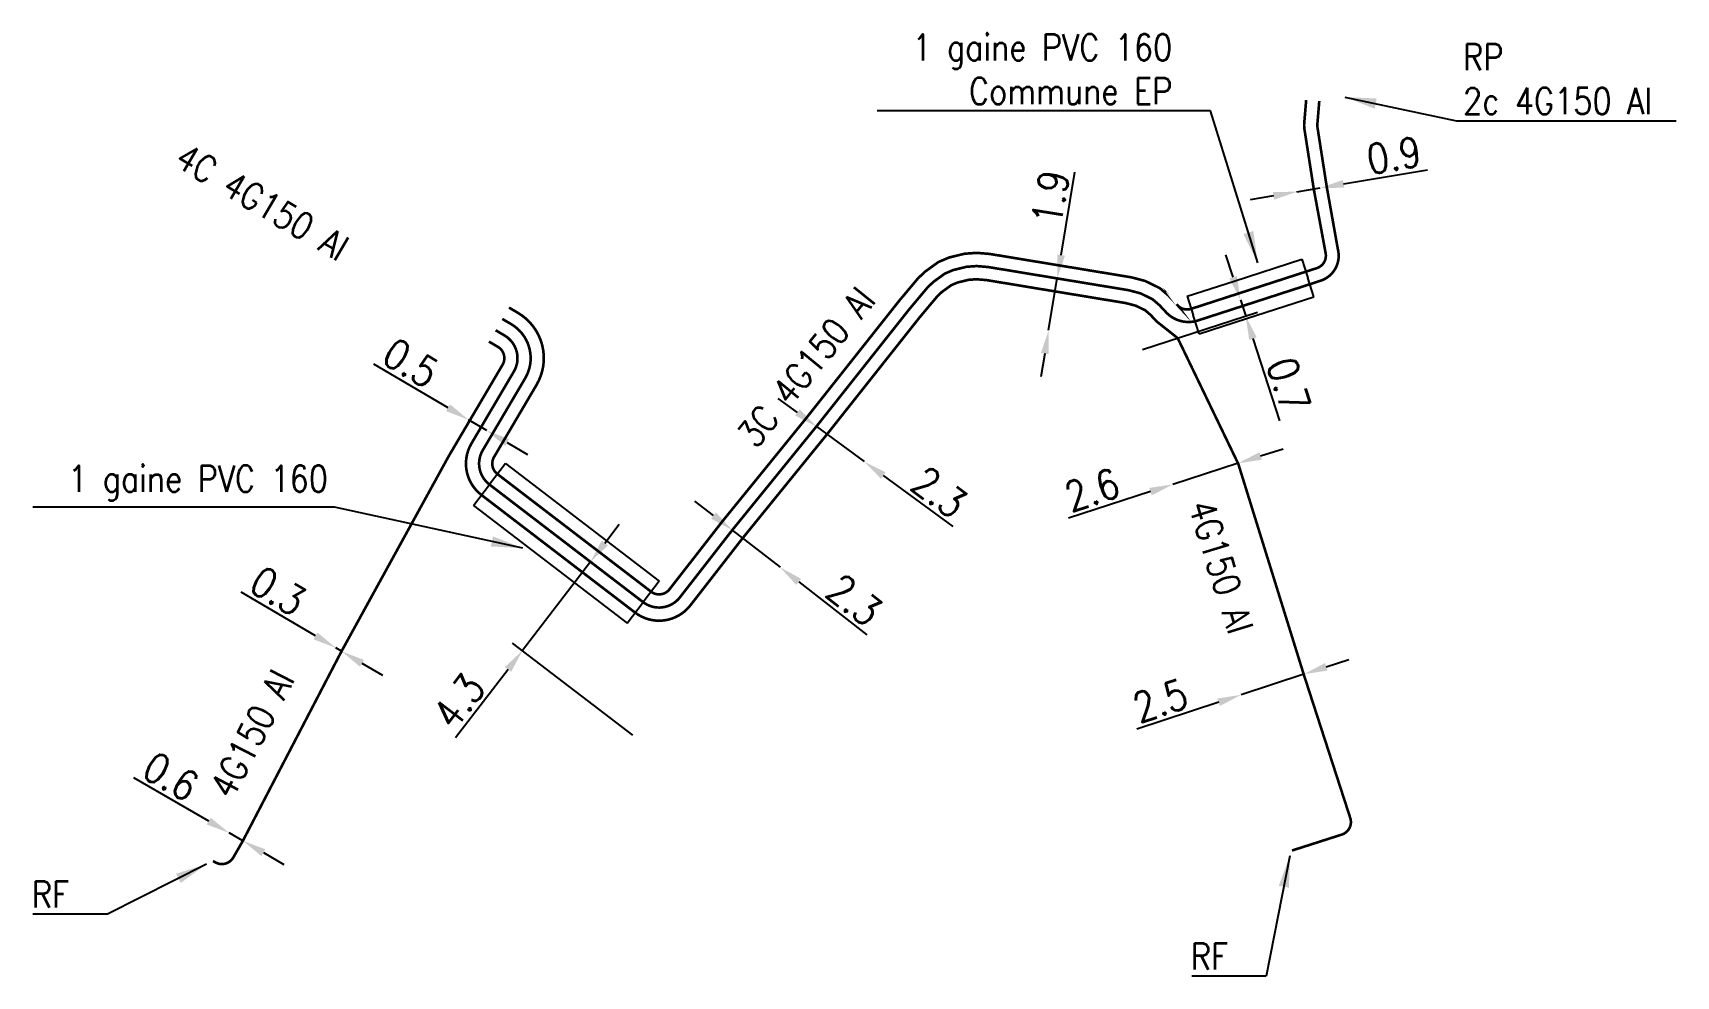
# Model space of a CAD drawing. Header units: millimetres. Extents: x 184994 to 186004, y 128000 to 129009.
# Drawn here: x 185836.8 to 185899.2, y 128893.2 to 128929.1 of the extents above; entities that cross this region are included whole.
import ezdxf

# ---------------------------------------------------------------- set-up
doc = ezdxf.new("R2010")
doc.units = ezdxf.units.MM
doc.header["$PDMODE"] = 34
doc.linetypes.add('B_ST_Al', pattern=[2000, 1000, 1000])
doc.layers.get('Defpoints').update_dxf_attribs({"linetype": 'CONTINUOUS'})
doc.layers.add('B_100', color=3, linetype='CONTINUOUS')
doc.layers.add('B_400', color=7, linetype='CONTINUOUS')
doc.styles.get("Standard").update_dxf_attribs({"font": 'romans.shx', "width": 0.85})
doc.dimstyles.get("Standard").update_dxf_attribs({"dimtxt": 1.5, "dimasz": 1.2, "dimexe": 0.625, "dimexo": 0.625, "dimgap": 0.25, "dimtad": 1, "dimdec": 1, "dimzin": 0, "dimdsep": 46, "dimtxsty": 'Standard', "dimcen": -0.5, "dimadec": 0, "dimazin": 0, "dimtfac": 1, "dimtdec": 1, "dimtmove": 0, "dimatfit": 3, "dimfxl": 0, "dimtolj": 1, "dimtzin": 0, "dimarcsym": 0})

msp = doc.modelspace()

# ---------------------------------------------------------------- texts
at = {"layer": 'B_100', "linetype": 'B_ST_Al', "width": 0.85}
for s, rotation, p in [('4C 4G150 Al', 329.5025785664666, (185842.1220731011, 128924.0759746408)), ('3C 4G150 Al', 50.91847978368404, (185864.2670897217, 128913.2509521797)), ('4G150 Al', 287.2669656611205, (185880.6863119985, 128911.1331391548)), ('4G150 Al', 62.50881003059209, (185844.3646150418, 128899.9219583259))]:
    msp.add_text(s, height=1, rotation=rotation, dxfattribs=at).set_placement(p)
at = {"layer": 'B_100', "linetype": 'Continuous', "char_height": 1}
for s, insert, attachment_point in [('RP\\P2c 4G150 Al', (185891.1309578925, 128927.3315000002), 4), ('RF', (185838.1796951207, 128896.3524460326), 6), ('RF', (185882.2071469421, 128893.9962657707), 6)]:
    msp.add_mtext(s, dxfattribs=dict(at, insert=insert, attachment_point=attachment_point))
at = {"layer": 'B_400', "char_height": 1, "attachment_point": 6}
for s, insert in [('1 gaine PVC 160\\PCommune EP ', (185880.0832155059, 128927.7061416332)), ('1 gaine PVC 160 ', (185848.0102955838, 128911.9787406101))]:
    msp.add_mtext(s, dxfattribs=dict(at, insert=insert))

# ---------------------------------------------------------------- blocks, each defined once
blk = doc.blocks.new('*D746')
at = {"layer": 'B_100', "color": 0, "linetype": 'Continuous', "lineweight": -2, "transparency": 16777216}
for p, q in [((185847.5338944708, 128906.1742149317), (185844.7090496732, 128907.8383310579)), ((185848.5247441711, 128905.5905053536), (185848.3093420623, 128905.7173987402)), ((185849.3001917626, 128905.1336891621), (185850.0756393541, 128904.6768729706))]:
    blk.add_line(p, q, dxfattribs=at)
at = {"layer": 'B_100', "color": 0, "linetype": 'Continuous', "transparency": 16777216}
for points in [[(185847.6100305027, 128906.3034561969), (185847.4577584389, 128906.0449736665), (185848.3093420623, 128905.7173987402)], [(185849.3763277945, 128905.2629304274), (185849.2240557307, 128905.0044478969), (185848.5247441711, 128905.5905053536)]]:
    blk.add_solid(points, dxfattribs=at)
at = {"layer": 'Defpoints', "color": 0, "linetype": 'Continuous', "transparency": 16777216}
for p in [(185848.3093420623, 128905.7173987402), (185848.3093420623, 128905.7173987402), (185848.5247441711, 128905.5905053536)]:
    blk.add_point(p, dxfattribs=at)
at = {"layer": 'B_100', "color": 0, "linetype": 'Continuous', "transparency": 16777216, "insert": (185846.1144284359, 128907.8808874168), "char_height": 1.125, "attachment_point": 5, "rotation": 329.49766039631413}
blk.add_mtext('\\A1;0.3', dxfattribs=at)
blk = doc.blocks.new('*D747')
at = {"layer": 'B_100', "color": 0, "linetype": 'Continuous', "lineweight": -2, "transparency": 16777216}
for p, q in [((185843.4771441678, 128899.1369392408), (185840.637141097, 128900.7750519263)), ((185844.7764919779, 128898.3874759206), (185844.2567528539, 128898.6872612487)), ((185845.556100664, 128897.9377979285), (185846.3357093501, 128897.4881199364))]:
    blk.add_line(p, q, dxfattribs=at)
at = {"layer": 'B_100', "color": 0, "linetype": 'Continuous', "transparency": 16777216}
for points in [[(185843.5520904998, 128899.2668740218), (185843.4021978358, 128899.0070044598), (185844.2567528539, 128898.6872612487)], [(185845.631046996, 128898.0677327095), (185845.481154332, 128897.8078631475), (185844.7764919779, 128898.3874759206)]]:
    blk.add_solid(points, dxfattribs=at)
at = {"layer": 'Defpoints', "color": 0, "linetype": 'Continuous', "transparency": 16777216}
for p in [(185844.2567528539, 128898.6872612487), (185844.2567528539, 128898.6872612487), (185844.7764919779, 128898.3874759206)]:
    blk.add_point(p, dxfattribs=at)
at = {"layer": 'B_100', "color": 0, "linetype": 'Continuous', "transparency": 16777216, "insert": (185842.0420699495, 128900.8305084847), "char_height": 1.125, "attachment_point": 5, "rotation": 330.02366814608496}
blk.add_mtext('\\A1;0.6', dxfattribs=at)
blk = doc.blocks.new('*D748')
at = {"layer": 'B_100', "color": 0, "linetype": 'Continuous', "lineweight": -2, "transparency": 16777216}
for p, q in [((185858.5267281477, 128909.7037687175), (185859.0737964626, 128910.4184128659)), ((185857.9796598328, 128908.9891245691), (185855.3962816792, 128905.6144160905)), ((185859.590189506, 128902.403931414), (185855.0240711853, 128905.8993475045)), ((185854.8492133644, 128904.8997719421), (185852.8563216458, 128902.2964254015))]:
    blk.add_line(p, q, dxfattribs=at)
at = {"layer": 'B_100', "color": 0, "linetype": 'Continuous', "transparency": 16777216}
for points in [[(185858.4076207897, 128909.79494677), (185858.6458355058, 128909.612590665), (185857.9796598328, 128908.9891245691)], [(185854.7301060063, 128904.9909499946), (185854.9683207224, 128904.8085938896), (185855.3962816792, 128905.6144160905)]]:
    blk.add_solid(points, dxfattribs=at)
at = {"layer": 'Defpoints', "color": 0, "linetype": 'Continuous', "transparency": 16777216}
for p in [(185857.9796598328, 128908.9891245691), (185855.3962816792, 128905.6144160905), (185859.9624, 128902.119)]:
    blk.add_point(p, dxfattribs=at)
at = {"layer": 'B_100', "color": 0, "linetype": 'Continuous', "transparency": 16777216, "insert": (185852.9836965573, 128903.69666686), "char_height": 1.125, "attachment_point": 5, "rotation": 52.56552843553924}
blk.add_mtext('\\A1;4.3', dxfattribs=at)
blk = doc.blocks.new('*D749')
at = {"layer": 'B_100', "color": 0, "linetype": 'Continuous', "lineweight": -2, "transparency": 16777216}
for p, q in [((185862.6573522384, 128910.7465618397), (185861.9470559929, 128911.2992636071)), ((185863.3676484838, 128910.1938600723), (185865.18285, 128908.7814)), ((185865.8931462454, 128908.2286982326), (185868.4806539967, 128906.2152846513))]:
    blk.add_line(p, q, dxfattribs=at)
at = {"layer": 'B_100', "color": 0, "linetype": 'Continuous', "transparency": 16777216}
for points in [[(185862.7494691996, 128910.8649445473), (185862.5652352771, 128910.6281791321), (185863.3676484838, 128910.1938600723)], [(185865.9852632066, 128908.3470809402), (185865.8010292842, 128908.110315525), (185865.18285, 128908.7814)]]:
    blk.add_solid(points, dxfattribs=at)
at = {"layer": 'Defpoints', "color": 0, "linetype": 'Continuous', "transparency": 16777216}
for p in [(185863.3676484838, 128910.1938600723), (185865.18285, 128908.7814), (185865.18285, 128908.7814)]:
    blk.add_point(p, dxfattribs=at)
at = {"layer": 'B_100', "color": 0, "linetype": 'Continuous', "transparency": 16777216, "insert": (185868.00263305, 128907.5375540961), "char_height": 1.125, "attachment_point": 5, "rotation": 322.11249703346874}
blk.add_mtext('\\A1;2.3', dxfattribs=at)
blk = doc.blocks.new('*D750')
at = {"layer": 'B_100', "color": 0, "linetype": 'Continuous', "lineweight": -2, "transparency": 16777216}
for p, q in [((185865.8421660697, 128914.6667207086), (185865.1170992325, 128915.1998980539)), ((185866.5672329069, 128914.1335433633), (185868.3799, 128912.8006)), ((185869.1049668372, 128912.2674226547), (185871.7462817443, 128910.3251337539))]:
    blk.add_line(p, q, dxfattribs=at)
at = {"layer": 'B_100', "color": 0, "linetype": 'Continuous', "transparency": 16777216}
for points in [[(185865.9310289606, 128914.7875651815), (185865.7533031788, 128914.5458762357), (185866.5672329069, 128914.1335433633)], [(185869.1938297281, 128912.3882671275), (185869.0161039463, 128912.1465781818), (185868.3799, 128912.8006)]]:
    blk.add_solid(points, dxfattribs=at)
at = {"layer": 'Defpoints', "color": 0, "linetype": 'Continuous', "transparency": 16777216}
for p in [(185866.5672329069, 128914.1335433633), (185868.3799, 128912.8006), (185868.3799, 128912.8006)]:
    blk.add_point(p, dxfattribs=at)
at = {"layer": 'B_100', "color": 0, "linetype": 'Continuous', "transparency": 16777216, "insert": (185871.2324721637, 128911.633911896), "char_height": 1.125, "attachment_point": 5, "rotation": 323.6711242691049}
blk.add_mtext('\\A1;2.3', dxfattribs=at)
blk = doc.blocks.new('*D751')
at = {"layer": 'B_100', "color": 0, "linetype": 'Continuous', "lineweight": -2, "transparency": 16777216}
for p, q in [((185875.8597986531, 128920.6446985683), (185876.3787381475, 128923.7896720262)), ((185875.38855, 128917.7887499999), (185875.7132745606, 128919.7567060625)), ((185875.2420259074, 128916.9007574942), (185875.0955018149, 128916.0127649884))]:
    blk.add_line(p, q, dxfattribs=at)
at = {"layer": 'B_100', "color": 0, "linetype": 'Continuous', "transparency": 16777216}
for points in [[(185875.7117999021, 128920.6691192504), (185876.0077974041, 128920.6202778862), (185875.7132745606, 128919.7567060625)], [(185875.0940271565, 128916.9251781763), (185875.3900246584, 128916.8763368121), (185875.38855, 128917.7887499999)]]:
    blk.add_solid(points, dxfattribs=at)
at = {"layer": 'Defpoints', "color": 0, "linetype": 'Continuous', "transparency": 16777216}
for p in [(185875.7132745605, 128919.7567060625), (185875.3885499999, 128917.78875), (185875.38855, 128917.7887499999)]:
    blk.add_point(p, dxfattribs=at)
at = {"layer": 'B_100', "color": 0, "linetype": 'Continuous', "transparency": 16777216, "insert": (185875.4599501131, 128922.8282131529), "char_height": 1.125, "attachment_point": 5, "rotation": 80.63028016927979}
blk.add_mtext('\\A1;1.9', dxfattribs=at)
blk = doc.blocks.new('*D752')
at = {"layer": 'B_100', "color": 0, "linetype": 'Continuous', "lineweight": -2, "transparency": 16777216}
for p, q in [((185882.3953869755, 128919.8005242231), (185882.1180060372, 128920.6567133465)), ((185878.9548318351, 128917.0565692387), (185883.3190304264, 128918.4704455269)), ((185882.6727679137, 128918.9443350996), (185882.8730985913, 128918.3259762882)), ((185883.1504795295, 128917.4697871648), (185884.1609386617, 128914.3508125008))]:
    blk.add_line(p, q, dxfattribs=at)
at = {"layer": 'B_100', "color": 0, "linetype": 'Continuous', "transparency": 16777216}
for points in [[(185882.5380851627, 128919.8467543795), (185882.2526887882, 128919.7542940667), (185882.6727679137, 128918.9443350996)], [(185883.2931777168, 128917.5160173212), (185883.0077813423, 128917.4235570084), (185882.8730985913, 128918.3259762882)]]:
    blk.add_solid(points, dxfattribs=at)
at = {"layer": 'Defpoints', "color": 0, "linetype": 'Continuous', "transparency": 16777216}
for p in [(185882.6727679137, 128918.9443350996), (185882.8730985913, 128918.3259762882), (185878.5089, 128916.9121)]:
    blk.add_point(p, dxfattribs=at)
at = {"layer": 'B_100', "color": 0, "linetype": 'Continuous', "transparency": 16777216, "insert": (185884.5078905009, 128915.7133560529), "char_height": 1.125, "attachment_point": 5, "rotation": 287.9508503538517}
blk.add_mtext('\\A1;0.7', dxfattribs=at)
blk = doc.blocks.new('*D753')
at = {"layer": 'B_100', "color": 0, "linetype": 'Continuous', "lineweight": -2, "transparency": 16777216}
for p, q in [((185886.593360544, 128923.3474551086), (185889.7812283793, 128923.8859888539)), ((185883.9310815234, 128922.8977102741), (185883.0436551831, 128922.7477953293)), ((185884.8185078636, 128923.0476252189), (185885.7059342038, 128923.1975401638))]:
    blk.add_line(p, q, dxfattribs=at)
at = {"layer": 'B_100', "color": 0, "linetype": 'Continuous', "transparency": 16777216}
for points in [[(185886.5683747199, 128923.4953594986), (185886.6183463682, 128923.1995507186), (185885.7059342038, 128923.1975401638)], [(185883.9060956992, 128923.0456146641), (185883.9560673475, 128922.7498058841), (185884.8185078636, 128923.0476252189)]]:
    blk.add_solid(points, dxfattribs=at)
at = {"layer": 'Defpoints', "color": 0, "linetype": 'Continuous', "transparency": 16777216}
for p in [(185884.8185078636, 128923.047625219), (185884.8185078636, 128923.0476252189), (185885.7059342038, 128923.1975401638)]:
    blk.add_point(p, dxfattribs=at)
at = {"layer": 'B_100', "color": 0, "linetype": 'Continuous', "transparency": 16777216, "insert": (185888.5060785111, 128924.4312014039), "char_height": 1.125, "attachment_point": 5, "rotation": 9.588576682233311}
blk.add_mtext('\\A1;0.9', dxfattribs=at)
blk = doc.blocks.new('*D754')
at = {"layer": 'B_100', "color": 0, "linetype": 'Continuous', "lineweight": -2, "transparency": 16777216}
for p, q in [((185883.4414452556, 128913.010639176), (185884.2976397499, 128913.2880035355)), ((185882.5852507613, 128912.7332748164), (185880.1118, 128911.932)), ((185879.2556055057, 128911.6546356405), (185876.1366112765, 128910.6442369021))]:
    blk.add_line(p, q, dxfattribs=at)
at = {"layer": 'B_100', "color": 0, "linetype": 'Continuous', "transparency": 16777216}
for points in [[(185883.3952178623, 128913.1533382584), (185883.4876726488, 128912.8679400936), (185882.5852507613, 128912.7332748164)], [(185879.2093781125, 128911.7973347228), (185879.301832899, 128911.5119365581), (185880.1118, 128911.932)]]:
    blk.add_solid(points, dxfattribs=at)
at = {"layer": 'Defpoints', "color": 0, "linetype": 'Continuous', "transparency": 16777216}
for p in [(185882.5852507613, 128912.7332748164), (185880.1118, 128911.932), (185880.1118, 128911.932)]:
    blk.add_point(p, dxfattribs=at)
at = {"layer": 'B_100', "color": 0, "linetype": 'Continuous', "transparency": 16777216, "insert": (185877.0368741777, 128911.7242495034), "char_height": 1.125, "attachment_point": 5, "rotation": 17.949740919026684}
blk.add_mtext('\\A1;2.6', dxfattribs=at)
blk = doc.blocks.new('*D755')
at = {"layer": 'B_100', "color": 0, "linetype": 'Continuous', "lineweight": -2, "transparency": 16777216}
for p, q in [((185885.0768681186, 128904.7173374976), (185882.7023, 128903.9354)), ((185885.9317126413, 128904.9988349967), (185886.786557164, 128905.2803324959)), ((185881.8474554773, 128903.6539025009), (185878.7333790018, 128902.6284473254))]:
    blk.add_line(p, q, dxfattribs=at)
at = {"layer": 'B_100', "color": 0, "linetype": 'Continuous', "transparency": 16777216}
for points in [[(185885.8847963914, 128905.1413090838), (185885.9786288911, 128904.8563609096), (185885.0768681186, 128904.7173374976)], [(185881.8005392275, 128903.796376588), (185881.8943717272, 128903.5114284137), (185882.7023, 128903.9354)]]:
    blk.add_solid(points, dxfattribs=at)
at = {"layer": 'Defpoints', "color": 0, "linetype": 'Continuous', "transparency": 16777216}
for p in [(185885.0768681186, 128904.7173374976), (185882.7023, 128903.9354), (185882.7023, 128903.9354)]:
    blk.add_point(p, dxfattribs=at)
at = {"layer": 'B_100', "color": 0, "linetype": 'Continuous', "transparency": 16777216, "insert": (185879.6284137289, 128903.7127965992), "char_height": 1.125, "attachment_point": 5, "rotation": 18.226544652702437}
blk.add_mtext('\\A1;2.5', dxfattribs=at)
blk = doc.blocks.new('*D756')
at = {"layer": 'B_100', "color": 0, "linetype": 'Continuous', "lineweight": -2, "transparency": 16777216}
for p, q in [((185852.576050622, 128914.8403261138), (185849.7512058244, 128916.5044422401)), ((185854.0407849615, 128913.9774510854), (185853.3514982135, 128914.3835099223)), ((185854.816232553, 128913.5206348939), (185855.5916801445, 128913.0638187024))]:
    blk.add_line(p, q, dxfattribs=at)
at = {"layer": 'B_100', "color": 0, "linetype": 'Continuous', "transparency": 16777216}
for points in [[(185852.6521866539, 128914.9695673791), (185852.4999145901, 128914.7110848486), (185853.3514982135, 128914.3835099223)], [(185854.8923685849, 128913.6498761591), (185854.740096521, 128913.3913936286), (185854.0407849615, 128913.9774510854)]]:
    blk.add_solid(points, dxfattribs=at)
at = {"layer": 'Defpoints', "color": 0, "linetype": 'Continuous', "transparency": 16777216}
for p in [(185853.3514982133, 128914.383509922), (185853.3514982135, 128914.3835099223), (185854.0407849614, 128913.9774510853)]:
    blk.add_point(p, dxfattribs=at)
at = {"layer": 'B_100', "color": 0, "linetype": 'Continuous', "transparency": 16777216, "insert": (185851.1565845871, 128916.546998599), "char_height": 1.125, "attachment_point": 5, "rotation": 329.4976603949066}
blk.add_mtext('\\A1;0.5', dxfattribs=at)

# ---------------------------------------------------------------- dimensions: what is measured, and where the dimension line sits
at = {"layer": 'B_100', "linetype": 'Continuous'}
for base, p1, p2, angle, override, picture, middle in [((185884.8185078636, 128923.0476252189), (185885.7059342038, 128923.1975401638), (185884.8185078636, 128923.047625219), 9.58857668223331, {"dimscale": 0.75, "dimatfit": 0}, '*D753', (185888.6310076317, 128923.6916794537)), ((185882.8730985913, 128918.3259762882), (185882.6727679137, 128918.9443350996), (185878.5089, 128916.9121), 107.9508503538517, {"dimscale": 0.75, "dimatfit": 0}, '*D752', (185883.7943995647, 128915.4822052711)), ((185868.3799, 128912.8006), (185866.5672329069, 128914.1335433633), (185868.3799, 128912.8006), 143.6711242691049, {"dimscale": 0.75, "dimlfac": 1, "dimlunit": 2, "dimatfit": 0}, '*D750', (185870.7881577093, 128911.0296895316)), ((185880.1118, 128911.932), (185882.5852507613, 128912.7332748165), (185880.1118, 128911.932), 17.94974091902669, {"dimscale": 0.75, "dimlfac": 1, "dimlunit": 2, "dimatfit": 0}, '*D754', (185877.268011144, 128911.0107540915)), ((185865.18285, 128908.7814), (185863.3676484838, 128910.1938600723), (185865.18285, 128908.7814), 142.1124970334688, {"dimscale": 0.75, "dimlfac": 1, "dimlunit": 2, "dimatfit": 0}, '*D749', (185867.5420482438, 128906.9456405582)), ((185855.3962816792, 128905.6144160905), (185857.9796598328, 128908.9891245691), (185859.9624, 128902.119), 52.56552843553924, {"dimscale": 0.75, "dimatfit": 0}, '*D748', (185853.5792333476, 128903.2407765976)), ((185848.3093420623, 128905.7173987402), (185848.5247441711, 128905.5905053537), (185848.3093420623, 128905.7173987402), 329.4976603963141, {"dimscale": 0.75, "dimlfac": 1, "dimlunit": 2, "dimatfit": 0}, '*D746', (185845.7337482763, 128907.2346810905)), ((185882.7023, 128903.9354), (185885.0768681186, 128904.7173374976), (185882.7023, 128903.9354), 18.22654465270244, {"dimscale": 0.75, "dimlfac": 1, "dimlunit": 2, "dimatfit": 0}, '*D755', (185879.8629949782, 128903.0004261636)), ((185844.2567528539, 128898.6872612487), (185844.7764919779, 128898.3874759206), (185844.2567528539, 128898.6872612487), 330.0236681460849, {"dimscale": 0.75, "dimlfac": 1, "dimlunit": 2, "dimatfit": 0}, '*D747', (185841.6673382894, 128900.1808345796))]:
    dim = msp.add_linear_dim(base=base, p1=p1, p2=p2, angle=angle, dimstyle='Standard', override=override, dxfattribs=at)
    dim.commit()
    dim.dimension.update_dxf_attribs({"geometry": picture, "text_midpoint": middle, "dimtype": 160})
for base, p1, p2, angle, text, override, picture, middle in [((185875.38855, 128917.7887499999), (185875.7132745605, 128919.7567060626), (185875.38855, 128917.78875), 80.63028016927979, '1.9', {"dimscale": 0.75, "dimatfit": 0}, '*D751', (185876.1999438679, 128922.7061097425)), ((185853.3514982135, 128914.3835099223), (185854.0407849614, 128913.9774510853), (185853.3514982133, 128914.383509922), 329.4976603949066, '0.5', {"dimscale": 0.75, "dimlfac": 1, "dimlunit": 2, "dimatfit": 0}, '*D756', (185850.7759044275, 128915.9007922727))]:
    dim = msp.add_linear_dim(base=base, p1=p1, p2=p2, angle=angle, text=text, dimstyle='Standard', override=override, dxfattribs=at)
    dim.commit()
    dim.dimension.update_dxf_attribs({"geometry": picture, "text_midpoint": middle, "dimtype": 160})

# ---------------------------------------------------------------- linework, layer by layer
at = {"layer": 'B_100', "linetype": 'B_ST_Al', "const_width": 0.1, "flags": 128}
for points in [[(185885.6696262003, 128926.4961285212), (185885.5962866935, 128925.6174992415, 0.05951570577508127), (185885.600510005, 128925.4989631774), (185885.9525312049, 128923.2387414306), (185886.3769947712, 128920.8601856619), (185886.3769947712, 128920.8601856619, -0.3941129131214534), (185885.7148621443, 128919.6670947504), (185885.3139508214, 128919.537210878), (185882.7498181743, 128918.7065047876), (185881.0047915306, 128918.1411657586, -0.2668017337661994), (185879.8783342935, 128918.4389879684), (185879.8783342935, 128918.4389879684), (185879.8783342935, 128918.4389879684), (185879.60339851, 128918.7342840274), (185879.3332999587, 128918.9668625167), (185878.8744911132, 128919.1906747062), (185878.4196629035, 128919.310470264), (185875.7132745605, 128919.7567060624), (185873.0868824607, 128920.1906716253), (185872.6503004955, 128920.2264975279), (185872.2729075887, 128920.1997729584), (185871.766191104, 128920.0763524286), (185871.4440011327, 128919.9394295814), (185871.0084723848, 128919.624581313), (185870.7857037028, 128919.4116171709), (185870.7857037028, 128919.4116171709), (185870.0913575867, 128918.5837705858), (185866.5672329068, 128914.1335433631), (185863.3676484838, 128910.1938600723), (185862.2860074922, 128908.8038056512), (185861.378084301, 128907.6370020116, -0.4118995796673053), (185859.9810125673, 128907.4570660328), (185857.9796598328, 128908.9891245691), (185854.1430333465, 128911.9261062705), (185854.1430333467, 128911.9261062703, -0.3792047832732094), (185853.8892785949, 128913.2277288702), (185854.2561870702, 128913.8505576989), (185855.5020139998, 128915.9653005079), (185855.5020139998, 128915.9653005079, 0.4142135623770576), (185854.9707853761, 128918.0190278874), (185854.6320603857, 128918.218531622)], [(185885.1713589764, 128926.5377190682), (185885.0980194696, 128925.6590897886, 0.05951570576367041), (185885.1064660925, 128925.4220176604), (185885.4593372027, 128923.156338897), (185885.9115543549, 128920.713734709, -0.3765651844665976), (185885.574010507, 128920.1470476363), (185885.1598503002, 128920.0128715021), (185882.5957176531, 128919.1821654117), (185880.80407684, 128918.6017247169, -0.322389550589361), (185880.2479219647, 128918.7801441992), (185880.2635637465, 128918.7589868102), (185879.9505514336, 128919.095179143), (185879.610590453, 128919.3879152976), (185879.0494534747, 128919.6616443178), (185878.5242408009, 128919.7999781851), (185875.7946174713, 128920.2500450239), (185873.1481869562, 128920.6873216154), (185872.6531038537, 128920.7279481195), (185872.1955396951, 128920.695546331), (185871.6082018506, 128920.5524889209), (185871.1966644501, 128920.3775956046), (185870.6877511063, 128920.0096968473), (185870.4202994291, 128919.7540163069), (185869.7082670952, 128918.9050830121), (185866.1758234546, 128914.4447117831), (185862.9762390317, 128910.5050284923), (185861.8913984669, 128909.1108621887), (185860.9834752758, 128907.9440585491, -0.4118995796799609), (185860.2849394089, 128907.8540905597), (185858.2835866745, 128909.386149096), (185854.4469601883, 128912.3231307972), (185854.4469601883, 128912.3231307972, -0.3792047832547138), (185854.3200828125, 128912.9739420972), (185854.6869912878, 128913.596770926), (185855.9380518915, 128915.7204520743), (185855.9328400003, 128915.7115507153, 0.4142135623726305), (185855.2245351687, 128918.449853888), (185854.8858101784, 128918.6493576225)], [(185884.6314, 128898.0185), (185886.5234397113, 128898.6246226896, 0.415173792494912), (185886.8465595297, 128899.2548863159), (185886.003813122, 128901.8561836965), (185885.0768681186, 128904.7173374976), (185882.6010771529, 128912.6823587466, 0.05316832166017429), (185882.5590431812, 128912.7797084637), (185880.340798656, 128917.3853762759, 0.1139161856501066), (185880.2001275854, 128917.5608693458), (185879.4931048405, 128918.1189891266), (185879.2562455864, 128918.3733889118), (185879.0560094644, 128918.5458097357), (185878.6995287517, 128918.7197050946), (185878.315085006, 128918.8209623429), (185875.6319316498, 128919.263367101), (185873.0255779653, 128919.6940216352), (185872.6474971373, 128919.7250469362), (185872.3502754823, 128919.7039995858), (185871.9241803575, 128919.6002159362), (185871.6913378152, 128919.5012635583), (185871.3291936634, 128919.2394657787), (185871.1511079765, 128919.0692180348), (185870.4744480783, 128918.2624581595), (185866.9586423589, 128913.8223749431), (185863.759057936, 128909.8826916522), (185862.6806165174, 128908.4967491138), (185861.7726933262, 128907.3299454742, -0.4118995796715239), (185859.6770857257, 128907.0600415059), (185857.6757329912, 128908.5921000422), (185853.8391065051, 128911.5290817435), (185853.8391065051, 128911.5290817435, -0.3792047832729007), (185853.4584743774, 128913.4815156433), (185853.8253828527, 128914.1043444719), (185855.0711879993, 128916.2190503005), (185855.0711879993, 128916.2190503005, 0.4142135623682032), (185854.7170355835, 128917.5882018869), (185854.3783105931, 128917.7877056214)], [(185854.1245608005, 128917.3568796209), (185854.4632621062, 128917.1573898362, -0.4142387043289998), (185854.6403165308, 128916.4727770622), (185853.3945786353, 128914.3581312451), (185852.5934988167, 128912.9982945593), (185848.5247441711, 128905.5905053536), (185844.7764919779, 128898.3874759206), (185844.412865108, 128897.7550836897, -0.4152728346908178), (185843.7286107037, 128897.5717710613), (185843.6425, 128897.6217)]]:
    msp.add_lwpolyline(points, format="xyb", dxfattribs=at)
at = {"layer": 'B_400', "color": 7, "linetype": 'CONTINUOUS'}
for p, q in [((185882.44161713187, 128919.65782603584), (185885.00574977897, 128920.48853212624)), ((185885.00574977897, 128920.48853212624), (185885.23690056082, 128919.77504119003)), ((185885.46805134267, 128919.06155025383), (185885.23690056082, 128919.77504119003)), ((185880.64997631876, 128919.07738534104), (185882.44161713187, 128919.65782603584)), ((185880.64997631876, 128919.07738534104), (185880.8811271006, 128918.36389440483)), ((185882.90391869558, 128918.23084416342), (185885.46805134267, 128919.06155025383)), ((185881.11227788246, 128917.65040346862), (185880.8811271006, 128918.36389440483)), ((185881.11227788246, 128917.65040346862), (185882.90391869558, 128918.23084416342)), ((185854.75088702992, 128912.72015532407), (185854.14303334669, 128911.92610627032)), ((185854.75088702992, 128912.72015532407), (185858.5875135161, 128909.78317362288)), ((185853.53517966345, 128911.13205721657), (185854.14303334669, 128911.92610627032)), ((185853.53517966345, 128911.13205721657), (185857.37180614963, 128908.19507551535)), ((185858.5875135161, 128909.78317362288), (185860.58886625053, 128908.25111508659)), ((185857.37180614963, 128908.19507551535), (185859.3731588841, 128906.66301697904)), ((185860.58886625053, 128908.25111508659), (185859.9810125673, 128907.45706603282)), ((185859.3731588841, 128906.66301697904), (185859.9810125673, 128907.45706603282))]:
    msp.add_line(p, q, dxfattribs=at)

msp.set_redraw_order([(e.dxf.handle, doc.entitydb.next_handle()) for e in msp.query("TEXT MTEXT ATTDEF DIMENSION ARC_DIMENSION")])  # texts and dimensions are drawn at this point

# ---------------------------------------------------------------- leaders
at = {"layer": 'B_100', "linetype": 'Continuous', "annotation_type": 0, "has_hookline": 1}
for points, hookline_direction, text_width in [([(185886.6380349449, 128926.6475354275), (185890.8809578925, 128925.7481666668)], 0, 8.095238095238093), ([(185884.5542646398, 128897.8199829727), (185883.6571469422, 128893.2462657707), (185882.4571469421, 128893.2462657707)], 1, 1.376190476190476), ([(185843.3952606392, 128897.5009937033), (185839.6296951207, 128895.6024460326), (185838.4296951207, 128895.6024460326)], 1, 1.376190476190476)]:
    msp.add_leader(points, dimstyle='Standard', dxfattribs=dict(at, hookline_direction=hookline_direction, text_width=text_width))
at = {"layer": 'B_400', "annotation_type": 0, "has_hookline": 1, "hookline_direction": 1, "text_width": 11.21190476190476}
for points in [[(185883.3308451636, 128920.3537487643), (185881.5332155059, 128926.1228082998), (185880.3332155059, 128926.1228082998)], [(185855.4101911973, 128909.5094818447), (185848.2602955838, 128911.0620739434)]]:
    msp.add_leader(points, dimstyle='Standard', dxfattribs=at)

doc.saveas('drawing.dxf')
